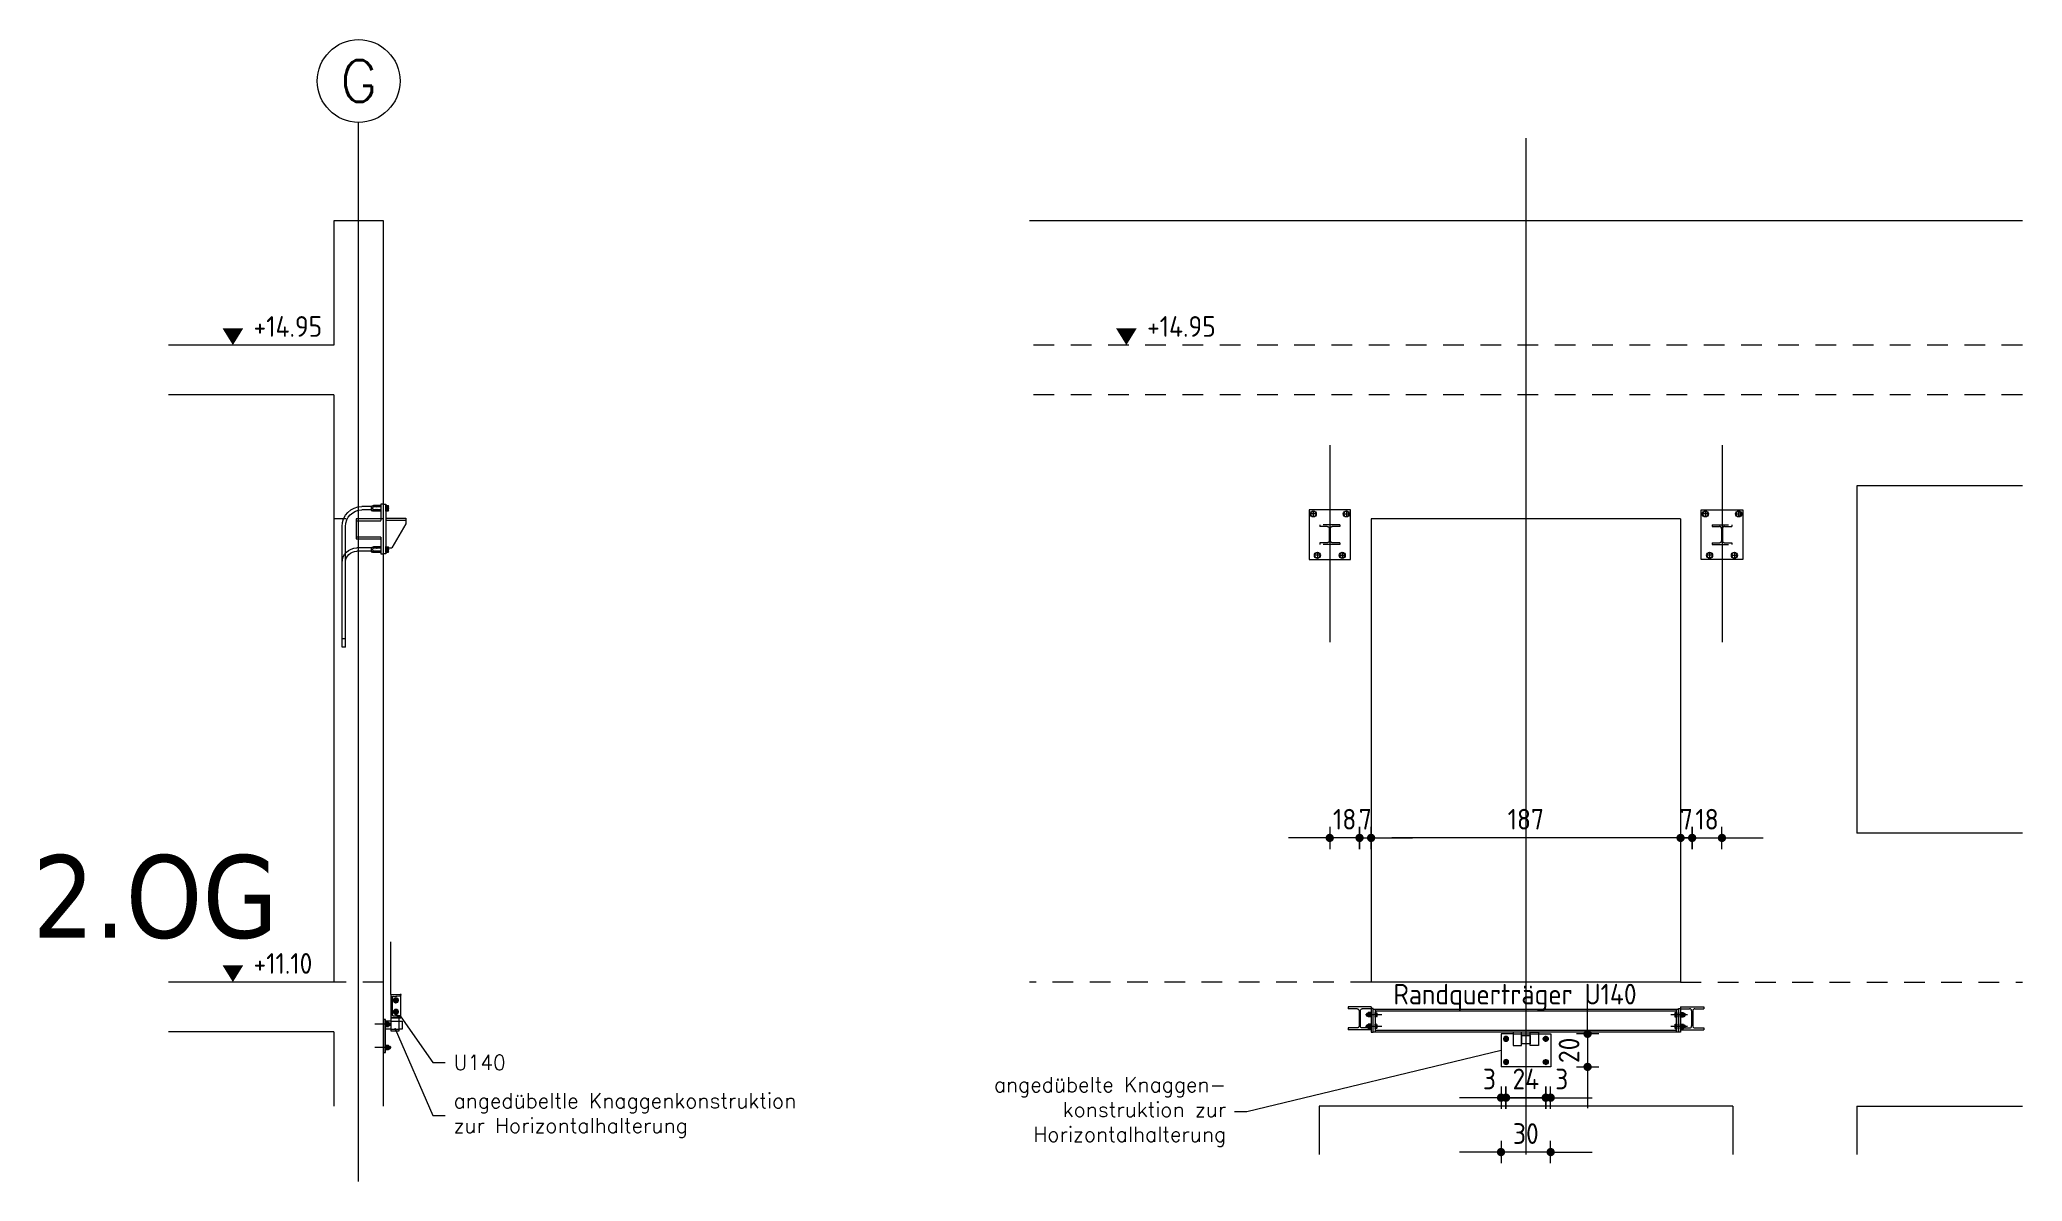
# Model space of a CAD drawing. Extents: x 44 to 147, y 26 to 78.
# Drawn here: x 47.07 to 59.06, y 70.62 to 77.52 of the extents above; entities that cross this region are included whole.
import ezdxf
from ezdxf import colors
from ezdxf.entities.mleader import LeaderData, LeaderLine
from ezdxf.math import Vec2, Vec3

# ---------------------------------------------------------------- set-up
doc = ezdxf.new("R2010")
doc.units = 0
doc.header["$LTSCALE"] = 0.5
for name, pattern in [('AUSGEZOGEN', [1000.01, 1000, 0.01]), ('HIDDEN4', [0.12, 0.02, -0.1]), ('STRICHPUNKT2', [0.55, 0.25, -0.125, 0.05, -0.125]), ('VERDECKT', [0.375, 0.25, -0.125]), ('VERDECKT2', [0.1875, 0.125, -0.0625])]:
    doc.linetypes.add(name, pattern=pattern)
for name, color, linetype in [('ACHSEN', 7, 'Continuous'), ('BET-ANS', 7, 'Continuous'), ('BET-SCHN', 6, 'Continuous'), ('BEWEHRUNG', 1, 'Continuous'), ('HILFE', 7, 'Continuous'), ('koten', 7, 'Continuous'), ('MASSE', 7, 'Continuous'), ('MASSE @ 1', 7, 'Continuous'), ('ST-ANS', 9, 'Continuous'), ('ST-SCHN', 2, 'Continuous'), ('ST-VERD', 40, 'VERDECKT2'), ('STAHL', 7, 'Continuous'), ('TEXT', 7, 'Continuous'), ('VERDECKT', 7, 'Continuous')]:
    doc.layers.add(name, color=color, linetype=linetype)
doc.styles.add('helv', font='tahoma.ttf')
doc.styles.add('ISO', font='ISO.SHX')
doc.styles.add('R18', font='romans.shx', dxfattribs={"height": 0.018})
doc.styles.add('R18-M50', font='romans.shx', dxfattribs={"height": 0.09})
doc.styles.add('R50-M50', font='romans.shx', dxfattribs={"height": 0.25})
doc.styles.add('txt', font='isocp.shx')
doc.dimstyles.new('DOT_I', dxfattribs={"dimscale": 0.5, "dimtxt": 0.25, "dimasz": 0.25, "dimexe": 0.1, "dimexo": 0.3, "dimgap": 0.1, "dimtad": 1, "dimdec": 3, "dimzin": 3, "dimtxsty": 'txt', "dimblk": 'DOT', "dimblk1": 'DOT', "dimblk2": 'DOT', "dimsah": 1, "dimcen": 0.1, "dimse1": 1, "dimse2": 1, "dimazin": 0, "dimtfac": 1, "dimtdec": 4, "dimtix": 1, "dimtmove": 2, "dimatfit": 3, "dimfxl": 0, "dimtvp": 1, "dimtolj": 1, "dimtzin": 0, "dimarcsym": 0})

msp = doc.modelspace()

# ---------------------------------------------------------------- texts
at = {"layer": 'TEXT', "color": 13, "linetype": 'STRICHPUNKT2', "style": 'helv'}
msp.add_text('2.OG', height=0.5, dxfattribs=at).set_placement((47.0317, 72.0964))
at = {"layer": 'TEXT', "color": 7, "linetype": 'AUSGEZOGEN', "style": 'txt'}
msp.add_text('Randquerträger U140', height=0.125, dxfattribs=at).set_placement((55.2561, 71.6932))
at = {"layer": 'TEXT', "insert": (49.0026, 77.2749), "char_height": 0.25, "width": 0.787993, "attachment_point": 5, "style": 'R50-M50'}
msp.add_mtext('G', dxfattribs=at)

# ---------------------------------------------------------------- blocks, each defined once
blk = doc.blocks.new('HSC-B SB-20_235_800_200-90')
at = {"extrusion": (1, -2e-16, 0)}
for p, q in [((0, 0.017), (0, -0.017)), ((0, 0.017), (0.045, 0.017)), ((0, 0.009), (0.045, 0.009)), ((0.046, 0.017), (0.045, 0.017)), ((0.047, 0.016), (0.046, 0.017)), ((0.048, 0.016), (0.047, 0.016)), ((0.049, 0.015), (0.048, 0.016)), ((0.05, 0.015), (0.049, 0.015)), ((0.051, 0.015), (0.05, 0.015)), ((0.052, 0.014), (0.051, 0.015)), ((0.053, 0.014), (0.052, 0.014)), ((0.054, 0.014), (0.053, 0.014)), ((0.055, 0.013), (0.054, 0.014)), ((0.056, 0.013), (0.055, 0.013)), ((0.057, 0.013), (0.056, 0.013)), ((0.058, 0.013), (0.057, 0.013)), ((0.059, 0.013), (0.058, 0.013)), ((0.06, 0.013), (0.059, 0.013)), ((0.06, 0.013), (0.06, -0.013)), ((0, -0.009), (0.045, -0.009)), ((0, -0.017), (0.045, -0.017)), ((0.046, -0.017), (0.045, -0.017)), ((0.047, -0.016), (0.046, -0.017)), ((0.048, -0.016), (0.047, -0.016)), ((0.049, -0.015), (0.048, -0.016)), ((0.05, -0.015), (0.049, -0.015)), ((0.051, -0.015), (0.05, -0.015)), ((0.052, -0.014), (0.051, -0.015)), ((0.053, -0.014), (0.052, -0.014)), ((0.054, -0.014), (0.053, -0.014)), ((0.055, -0.013), (0.054, -0.014)), ((0.056, -0.013), (0.055, -0.013)), ((0.057, -0.013), (0.056, -0.013)), ((0.058, -0.013), (0.057, -0.013)), ((0.059, -0.013), (0.058, -0.013)), ((0.06, -0.013), (0.059, -0.013))]:
    blk.add_line(p, q, dxfattribs=at)
for p, q in [((0.06, 0.01), (0.115, 0.01)), ((0.06, -0.01), (0.115, -0.01)), ((0.215, -0.84), (0.215, -0.11)), ((0.235, -0.84), (0.235, -0.11)), ((0.215, -0.84), (0.235, -0.84))]:
    blk.add_line(p, q)
for radius in [0.12, 0.1]:
    blk.add_arc((0.115, -0.11), radius, 0, 90)
for points, weights in [([(0.046, 0.017), (0.046, 0.017), (0.045, 0.017)], [1, 1.00109931675, 1.00160855561]), ([(0.045, 0.009), (0.046, 0.009), (0.046, 0.009)], [1.00160855561, 1.00109931675, 1]), ([(0.046, 0.008), (0.046, 0.008), (0.045, 0.009)], [1, 1.00109931675, 1.00160855561]), ([(0.047, 0.016), (0.047, 0.017), (0.046, 0.017)], [1, 1.00070297081, 1]), ([(0.046, 0.009), (0.047, 0.009), (0.047, 0.01)], [1, 1.00070297081, 1]), ([(0.047, 0.007), (0.047, 0.007), (0.046, 0.008)], [1, 1.00070297081, 1]), ([(0.048, 0.016), (0.048, 0.016), (0.047, 0.016)], [1, 1.00089993146, 1]), ([(0.047, 0.01), (0.048, 0.01), (0.048, 0.01)], [1, 1.00089993146, 1]), ([(0.048, 0.005), (0.048, 0.006), (0.047, 0.007)], [1, 1.00089993146, 1]), ([(0.049, 0.015), (0.049, 0.015), (0.048, 0.016)], [1, 1.00137298842, 1]), ([(0.048, 0.01), (0.049, 0.011), (0.049, 0.011)], [1, 1.00137298842, 1]), ([(0.049, 0.004), (0.049, 0.004), (0.048, 0.005)], [1, 1.00137298842, 1]), ([(0.05, 0.013), (0.05, 0.014), (0.049, 0.015)], [1, 1.00697567001, 1]), ([(0.049, 0.011), (0.05, 0.012), (0.05, 0.013)], [1, 1.00697567001, 1]), ([(0.05, 0), (0.05, 0.002), (0.049, 0.004)], [1, 1.00697567001, 1]), ([(0.045, -0.009), (0.046, -0.008), (0.046, -0.008)], [1.00160855561, 1.00109931675, 1]), ([(0.046, -0.009), (0.046, -0.009), (0.045, -0.009)], [1, 1.00109931675, 1.00160855561]), ([(0.045, -0.017), (0.046, -0.017), (0.046, -0.017)], [1.00160855561, 1.00109931675, 1]), ([(0.046, -0.008), (0.047, -0.007), (0.047, -0.007)], [1, 1.00070297081, 1]), ([(0.047, -0.01), (0.047, -0.009), (0.046, -0.009)], [1, 1.00070297081, 1]), ([(0.046, -0.017), (0.047, -0.017), (0.047, -0.016)], [1, 1.0007029708, 1]), ([(0.047, -0.007), (0.048, -0.006), (0.048, -0.005)], [1, 1.00089993147, 1]), ([(0.048, -0.01), (0.048, -0.01), (0.047, -0.01)], [1, 1.00089993147, 1]), ([(0.047, -0.016), (0.048, -0.016), (0.048, -0.016)], [1, 1.00089993145, 1]), ([(0.048, -0.005), (0.049, -0.004), (0.049, -0.004)], [1, 1.00137298842, 1]), ([(0.049, -0.011), (0.049, -0.011), (0.048, -0.01)], [1, 1.00137298842, 1]), ([(0.048, -0.016), (0.049, -0.015), (0.049, -0.015)], [1, 1.00137298843, 1]), ([(0.049, -0.004), (0.05, -0.002), (0.05, 0)], [1, 1.00697567001, 1]), ([(0.05, -0.013), (0.05, -0.012), (0.049, -0.011)], [1, 1.00697567001, 1]), ([(0.049, -0.015), (0.05, -0.014), (0.05, -0.013)], [1, 1.00697567001, 1])]:
    blk.add_rational_spline(points, weights, degree=2)
at = {"insert": (0.03, 0), "char_height": 0.0035, "attachment_point": 5, "rotation": 270, "style": 'ISO'}
blk.add_mtext_dynamic_manual_height_columns('HSC-B\\P20/M20\\Pxyy-z', width=55.23231, gutter_width=15, heights=[0], dxfattribs=at)
blk = doc.blocks.new('HSC-B SB-20_235_550_140-90')
at = {"extrusion": (1, -2e-16, 0)}
for p, q in [((0, 0.017), (0, -0.017)), ((0, 0.017), (0.045, 0.017)), ((0, 0.009), (0.045, 0.009)), ((0.046, 0.017), (0.045, 0.017)), ((0.047, 0.016), (0.046, 0.017)), ((0.048, 0.016), (0.047, 0.016)), ((0.049, 0.015), (0.048, 0.016)), ((0.05, 0.015), (0.049, 0.015)), ((0.051, 0.015), (0.05, 0.015)), ((0.052, 0.014), (0.051, 0.015)), ((0.053, 0.014), (0.052, 0.014)), ((0.054, 0.014), (0.053, 0.014)), ((0.055, 0.013), (0.054, 0.014)), ((0.056, 0.013), (0.055, 0.013)), ((0.057, 0.013), (0.056, 0.013)), ((0.058, 0.013), (0.057, 0.013)), ((0.059, 0.013), (0.058, 0.013)), ((0.06, 0.013), (0.059, 0.013)), ((0.06, 0.013), (0.06, -0.013)), ((0, -0.009), (0.045, -0.009)), ((0, -0.017), (0.045, -0.017)), ((0.046, -0.017), (0.045, -0.017)), ((0.047, -0.016), (0.046, -0.017)), ((0.048, -0.016), (0.047, -0.016)), ((0.049, -0.015), (0.048, -0.016)), ((0.05, -0.015), (0.049, -0.015)), ((0.051, -0.015), (0.05, -0.015)), ((0.052, -0.014), (0.051, -0.015)), ((0.053, -0.014), (0.052, -0.014)), ((0.054, -0.014), (0.053, -0.014)), ((0.055, -0.013), (0.054, -0.014)), ((0.056, -0.013), (0.055, -0.013)), ((0.057, -0.013), (0.056, -0.013)), ((0.058, -0.013), (0.057, -0.013)), ((0.059, -0.013), (0.058, -0.013)), ((0.06, -0.013), (0.059, -0.013))]:
    blk.add_line(p, q, dxfattribs=at)
for p, q in [((0.06, 0.01), (0.145, 0.01)), ((0.06, -0.01), (0.145, -0.01)), ((0.215, -0.54), (0.215, -0.08)), ((0.235, -0.54), (0.235, -0.08)), ((0.215, -0.54), (0.235, -0.54))]:
    blk.add_line(p, q)
for radius in [0.09, 0.07]:
    blk.add_arc((0.145, -0.08), radius, 0, 90)
for points, weights in [([(0.046, 0.017), (0.046, 0.017), (0.045, 0.017)], [1, 1.00109931675, 1.00160855561]), ([(0.045, 0.009), (0.046, 0.009), (0.046, 0.009)], [1.00160855561, 1.00109931675, 1]), ([(0.046, 0.008), (0.046, 0.008), (0.045, 0.009)], [1, 1.00109931675, 1.00160855561]), ([(0.047, 0.016), (0.047, 0.017), (0.046, 0.017)], [1, 1.00070297081, 1]), ([(0.046, 0.009), (0.047, 0.009), (0.047, 0.01)], [1, 1.00070297081, 1]), ([(0.047, 0.007), (0.047, 0.007), (0.046, 0.008)], [1, 1.00070297081, 1]), ([(0.048, 0.016), (0.048, 0.016), (0.047, 0.016)], [1, 1.00089993146, 1]), ([(0.047, 0.01), (0.048, 0.01), (0.048, 0.01)], [1, 1.00089993146, 1]), ([(0.048, 0.005), (0.048, 0.006), (0.047, 0.007)], [1, 1.00089993146, 1]), ([(0.049, 0.015), (0.049, 0.015), (0.048, 0.016)], [1, 1.00137298842, 1]), ([(0.048, 0.01), (0.049, 0.011), (0.049, 0.011)], [1, 1.00137298842, 1]), ([(0.049, 0.004), (0.049, 0.004), (0.048, 0.005)], [1, 1.00137298842, 1]), ([(0.05, 0.013), (0.05, 0.014), (0.049, 0.015)], [1, 1.00697567001, 1]), ([(0.049, 0.011), (0.05, 0.012), (0.05, 0.013)], [1, 1.00697567001, 1]), ([(0.05, 0), (0.05, 0.002), (0.049, 0.004)], [1, 1.00697567001, 1]), ([(0.045, -0.009), (0.046, -0.008), (0.046, -0.008)], [1.00160855561, 1.00109931675, 1]), ([(0.046, -0.009), (0.046, -0.009), (0.045, -0.009)], [1, 1.00109931675, 1.00160855561]), ([(0.045, -0.017), (0.046, -0.017), (0.046, -0.017)], [1.00160855561, 1.00109931675, 1]), ([(0.046, -0.008), (0.047, -0.007), (0.047, -0.007)], [1, 1.00070297081, 1]), ([(0.047, -0.01), (0.047, -0.009), (0.046, -0.009)], [1, 1.00070297081, 1]), ([(0.046, -0.017), (0.047, -0.017), (0.047, -0.016)], [1, 1.0007029708, 1]), ([(0.047, -0.007), (0.048, -0.006), (0.048, -0.005)], [1, 1.00089993147, 1]), ([(0.048, -0.01), (0.048, -0.01), (0.047, -0.01)], [1, 1.00089993147, 1]), ([(0.047, -0.016), (0.048, -0.016), (0.048, -0.016)], [1, 1.00089993145, 1]), ([(0.048, -0.005), (0.049, -0.004), (0.049, -0.004)], [1, 1.00137298842, 1]), ([(0.049, -0.011), (0.049, -0.011), (0.048, -0.01)], [1, 1.00137298842, 1]), ([(0.048, -0.016), (0.049, -0.015), (0.049, -0.015)], [1, 1.00137298843, 1]), ([(0.049, -0.004), (0.05, -0.002), (0.05, 0)], [1, 1.00697567001, 1]), ([(0.05, -0.013), (0.05, -0.012), (0.049, -0.011)], [1, 1.00697567001, 1]), ([(0.049, -0.015), (0.05, -0.014), (0.05, -0.013)], [1, 1.00697567001, 1])]:
    blk.add_rational_spline(points, weights, degree=2)
at = {"insert": (0.03, 0), "char_height": 0.0035, "attachment_point": 5, "rotation": 270, "style": 'ISO'}
blk.add_mtext_dynamic_manual_height_columns('HSC-B\\P20/M20\\Pxyy-z', width=55.23231, gutter_width=15, heights=[0], dxfattribs=at)
blk = doc.blocks.new('M20-Kopf')
at = {"color": 0, "linetype": 'ByBlock'}
for p, q in [((-0.016, 0.012), (-0.016, 0.001)), ((0.012, 0.013), (-0.012, 0.013)), ((0.012, 0), (-0.012, 0)), ((-0.008, 0.012), (-0.008, 0.001)), ((0.008, 0.012), (0.008, 0.001)), ((0.016, 0.012), (0.016, 0.001))]:
    blk.add_line(p, q, dxfattribs=at)
for centre, radius, start, end in [((-0.012, 0.005), 0.00759, 57.1328, 122.8672), ((-0.012, 0.008), 0.00759, 237.1328, 302.8672), ((0, -0.016), 0.0285, 73.2214, 106.7787), ((0, 0.029), 0.0285, 253.2214, 286.7787), ((0.012, 0.005), 0.00759, 57.1328, 122.8672), ((0.012, 0.008), 0.00759, 237.1328, 302.8672)]:
    blk.add_arc(centre, radius, start, end, dxfattribs=at)
at = {"color": 0, "linetype": 'ByBlock', "style": 'R18'}
blk.add_text('M20', height=0.00164, rotation=180, dxfattribs=at).set_placement((0.002, 0.007))
blk = doc.blocks.new('Schraube_M20_Seite')
blk.add_blockref('M20-Kopf', (0, 0))
blk = doc.blocks.new('_NONE')
blk.add_point((0, 0))
blk = doc.blocks.new('OKRD_O')
at = {"color": 0, "linetype": 'ByBlock'}
blk.add_solid([(-0.125, 0.202), (0.125, 0.202), (0, 0)], dxfattribs=at)
at = {"color": 0, "linetype": 'ByBlock', "style": 'txt'}
blk.add_attdef('OKRD', (0.25, 0.1), '', height=0.25, dxfattribs=at)
blk = doc.blocks.new('Mutter_M16_Seite')
at = {"color": 0, "linetype": 'ByBlock'}
for p, q in [((-0.013, -0.001), (-0.013, -0.015)), ((0.01, 0), (-0.01, 0)), ((0.01, -0.016), (-0.01, -0.016)), ((-0.008, -0.016), (-0.008, -0.023)), ((0.008, -0.023), (-0.008, -0.023)), ((-0.008, -0.023), (-0.006, -0.025)), ((-0.007, -0.001), (-0.007, -0.015)), ((0.005, -0.025), (-0.006, -0.025)), ((0.008, -0.023), (0.005, -0.025)), ((0.007, -0.001), (0.007, -0.015)), ((0.008, -0.016), (0.008, -0.023)), ((0.013, -0.001), (0.013, -0.015))]:
    blk.add_line(p, q, dxfattribs=at)
for centre, radius, start, end in [((-0.01, -0.006), 0.00603, 57.1328, 122.8672), ((-0.01, -0.01), 0.00603, 237.1328, 302.8672), ((0, -0.023), 0.0227, 73.2213, 106.7787), ((0, 0.007), 0.0227, 253.2213, 286.7787), ((0.01, -0.006), 0.00603, 57.1328, 122.8672), ((0.01, -0.01), 0.00603, 237.1328, 302.8672)]:
    blk.add_arc(centre, radius, start, end, dxfattribs=at)
at = {"color": 0, "linetype": 'ByBlock', "style": 'R18'}
blk.add_text('M16', height=0.00164, rotation=180, dxfattribs=at).set_placement((0.002, -0.007))
blk = doc.blocks.new('Schraube_M16_Seite')
at = {"color": 0, "linetype": 'ByBlock'}
for p, q in [((-0.013, 0.001), (-0.013, 0.009)), ((-0.01, 0.01), (0.01, 0.01)), ((-0.01, 0), (0.01, 0)), ((-0.007, 0.001), (-0.007, 0.009)), ((0.007, 0.001), (0.007, 0.009)), ((0.013, 0.001), (0.013, 0.009))]:
    blk.add_line(p, q, dxfattribs=at)
for centre, radius, start, end in [((-0.01, 0.004), 0.00603, 57.1328, 122.8672), ((-0.01, 0.006), 0.00603, 237.1328, 302.8672), ((0, -0.013), 0.0227, 73.2213, 106.7787), ((0, 0.023), 0.0227, 253.2213, 286.7787), ((0.01, 0.004), 0.00603, 57.1328, 122.8672), ((0.01, 0.006), 0.00603, 237.1328, 302.8672)]:
    blk.add_arc(centre, radius, start, end, dxfattribs=at)
at = {"color": 0, "linetype": 'ByBlock', "style": 'R18'}
blk.add_text('M16', height=0.00164, dxfattribs=at).set_placement((-0.002, 0.004))
blk = doc.blocks.new('Mutter_M16-Aufsicht')
at = {"color": 0, "linetype": 'ByBlock'}
for p, q in [((0, 0.015), (-0.013, 0.008)), ((-0.013, -0.008), (-0.013, 0.008)), ((0.013, 0.008), (0, 0.015)), ((0.013, -0.008), (0.013, 0.008)), ((0, -0.015), (-0.013, -0.008)), ((0.013, -0.008), (0, -0.015))]:
    blk.add_line(p, q, dxfattribs=at)
blk.add_circle((0, 0), 0.015)
blk.add_circle((0, 0), 0.008, dxfattribs=at)
blk = doc.blocks.new('HEB140')
at = {"color": 0, "linetype": 'ByBlock'}
for p, q in [((-0.07, 0.14), (0.07, 0.14)), ((-0.07, 0.14), (-0.07, 0.128)), ((-0.07, 0.128), (-0.0155, 0.128)), ((0.0155, 0.128), (0.07, 0.128)), ((0.07, 0.14), (0.07, 0.128)), ((-0.07, 0.012), (-0.0155, 0.012)), ((-0.07, 0.012), (-0.07, 0)), ((-0.07, 0), (0.07, 0)), ((-0.0035, 0.116), (-0.0035, 0.024)), ((0.0035, 0.116), (0.0035, 0.024)), ((0.0155, 0.012), (0.07, 0.012)), ((0.07, 0.012), (0.07, 0))]:
    blk.add_line(p, q, dxfattribs=at)
for centre, start, end in [((-0.0155, 0.116), 0, 90), ((0.0155, 0.116), 90, 180), ((-0.0155, 0.024), 270, 0), ((0.0155, 0.024), 180, 270)]:
    blk.add_arc(centre, 0.012, start, end, dxfattribs=at)
blk = doc.blocks.new('HEB120')
at = {"color": 0, "linetype": 'ByBlock'}
for p, q in [((-0.06, 0.12), (0.06, 0.12)), ((-0.06, 0.12), (-0.06, 0.109)), ((0.06, 0.12), (0.06, 0.109)), ((-0.06, 0.109), (-0.015, 0.109)), ((-0.06, 0.011), (-0.015, 0.011)), ((-0.06, 0.011), (-0.06, 0)), ((-0.003, 0.097), (-0.003, 0.023)), ((0.003, 0.097), (0.003, 0.023)), ((0.015, 0.109), (0.06, 0.109)), ((0.015, 0.011), (0.06, 0.011)), ((0.06, 0.011), (0.06, 0)), ((-0.06, 0), (0.06, 0))]:
    blk.add_line(p, q, dxfattribs=at)
for centre, start, end in [((-0.015, 0.097), 0, 90), ((-0.015, 0.023), 270, 0), ((0.015, 0.097), 90, 180), ((0.015, 0.023), 180, 270)]:
    blk.add_arc(centre, 0.012, start, end, dxfattribs=at)
blk = doc.blocks.new('DOT')
at = {"layer": 'MASSE', "color": 7, "linetype": 'Continuous'}
for p, q in [((0, 0), (-1, 0)), ((0, 0.54), (0, -0.54))]:
    blk.add_line(p, q, dxfattribs=at)
at = {"layer": 'MASSE', "color": 7, "linetype": 'Continuous', "const_width": 0.2}
blk.add_lwpolyline([(-0.1, 0, 1), (0.1, 0, 1)], format="xyb", close=True, dxfattribs=at)
blk = doc.blocks.new('*D71')
at = {"layer": 'DEFPOINTS', "color": 0, "linetype": 'AUSGEZOGEN', "transparency": 16777216}
for p in [(54.871, 72.7), (54.871, 72.7), (55.051, 72.7)]:
    blk.add_point(p, dxfattribs=at)
at = {"layer": 'MASSE', "color": 0, "linetype": 'AUSGEZOGEN', "lineweight": -2, "transparency": 16777216}
for p, q in [((54.746, 72.7), (54.621, 72.7)), ((55.051, 72.7), (54.871, 72.7)), ((55.176, 72.7), (55.301, 72.7))]:
    blk.add_line(p, q, dxfattribs=at)
at = {"layer": 'MASSE', "color": 0, "linetype": 'AUSGEZOGEN', "lineweight": -2, "transparency": 16777216, "xscale": 0.125, "yscale": 0.125, "zscale": 0.125}
blk.add_blockref('DOT', (54.871, 72.7), dxfattribs=at)
at = {"layer": 'MASSE', "color": 0, "linetype": 'AUSGEZOGEN', "lineweight": -2, "transparency": 16777216, "xscale": 0.125, "yscale": 0.125, "zscale": 0.125, "rotation": 180}
blk.add_blockref('DOT', (55.051, 72.7), dxfattribs=at)
at = {"layer": 'MASSE', "color": 0, "linetype": 'AUSGEZOGEN', "transparency": 16777216, "insert": (54.961, 72.813), "char_height": 0.125, "attachment_point": 5, "style": 'txt'}
blk.add_mtext('\\A1;18', dxfattribs=at)
blk = doc.blocks.new('*D72')
at = {"layer": 'DEFPOINTS', "color": 0, "linetype": 'AUSGEZOGEN', "transparency": 16777216}
for p in [(55.051, 72.7), (55.121, 72.7), (55.121, 72.7)]:
    blk.add_point(p, dxfattribs=at)
at = {"layer": 'MASSE', "color": 0, "linetype": 'AUSGEZOGEN', "lineweight": -2, "transparency": 16777216}
for p, q in [((54.926, 72.7), (54.801, 72.7)), ((55.051, 72.7), (55.121, 72.7)), ((55.246, 72.7), (55.371, 72.7))]:
    blk.add_line(p, q, dxfattribs=at)
at = {"layer": 'MASSE', "color": 0, "linetype": 'AUSGEZOGEN', "lineweight": -2, "transparency": 16777216, "xscale": 0.125, "yscale": 0.125, "zscale": 0.125}
blk.add_blockref('DOT', (55.051, 72.7), dxfattribs=at)
at = {"layer": 'MASSE', "color": 0, "linetype": 'AUSGEZOGEN', "lineweight": -2, "transparency": 16777216, "xscale": 0.125, "yscale": 0.125, "zscale": 0.125, "rotation": 180}
blk.add_blockref('DOT', (55.121, 72.7), dxfattribs=at)
at = {"layer": 'MASSE', "color": 0, "linetype": 'AUSGEZOGEN', "transparency": 16777216, "insert": (55.086, 72.813), "char_height": 0.125, "attachment_point": 5, "style": 'txt'}
blk.add_mtext('\\A1;7', dxfattribs=at)
blk = doc.blocks.new('*D73')
at = {"layer": 'DEFPOINTS', "color": 0, "linetype": 'AUSGEZOGEN', "transparency": 16777216}
for p in [(55.121, 72.7), (55.121, 72.7), (56.991, 72.7)]:
    blk.add_point(p, dxfattribs=at)
at = {"layer": 'MASSE', "color": 0, "linetype": 'AUSGEZOGEN', "lineweight": -2, "transparency": 16777216}
blk.add_line((56.866, 72.7), (55.246, 72.7), dxfattribs=at)
at = {"layer": 'MASSE', "color": 0, "linetype": 'AUSGEZOGEN', "lineweight": -2, "transparency": 16777216, "xscale": 0.125, "yscale": 0.125, "zscale": 0.125, "rotation": 180}
blk.add_blockref('DOT', (55.121, 72.7), dxfattribs=at)
at = {"layer": 'MASSE', "color": 0, "linetype": 'AUSGEZOGEN', "lineweight": -2, "transparency": 16777216, "xscale": 0.125, "yscale": 0.125, "zscale": 0.125}
blk.add_blockref('DOT', (56.991, 72.7), dxfattribs=at)
at = {"layer": 'MASSE', "color": 0, "linetype": 'AUSGEZOGEN', "transparency": 16777216, "insert": (56.056, 72.813), "char_height": 0.125, "attachment_point": 5, "style": 'txt'}
blk.add_mtext('\\A1;187', dxfattribs=at)
blk = doc.blocks.new('*D74')
at = {"layer": 'DEFPOINTS', "color": 0, "linetype": 'AUSGEZOGEN', "transparency": 16777216}
for p in [(56.991, 72.7), (57.061, 72.7), (57.061, 72.7)]:
    blk.add_point(p, dxfattribs=at)
at = {"layer": 'MASSE', "color": 0, "linetype": 'AUSGEZOGEN', "lineweight": -2, "transparency": 16777216}
for p, q in [((56.866, 72.7), (56.741, 72.7)), ((56.991, 72.7), (57.061, 72.7)), ((57.186, 72.7), (57.311, 72.7))]:
    blk.add_line(p, q, dxfattribs=at)
at = {"layer": 'MASSE', "color": 0, "linetype": 'AUSGEZOGEN', "lineweight": -2, "transparency": 16777216, "xscale": 0.125, "yscale": 0.125, "zscale": 0.125}
blk.add_blockref('DOT', (56.991, 72.7), dxfattribs=at)
at = {"layer": 'MASSE', "color": 0, "linetype": 'AUSGEZOGEN', "lineweight": -2, "transparency": 16777216, "xscale": 0.125, "yscale": 0.125, "zscale": 0.125, "rotation": 180}
blk.add_blockref('DOT', (57.061, 72.7), dxfattribs=at)
at = {"layer": 'MASSE', "color": 0, "linetype": 'AUSGEZOGEN', "transparency": 16777216, "insert": (57.026, 72.813), "char_height": 0.125, "attachment_point": 5, "style": 'txt'}
blk.add_mtext('\\A1;7', dxfattribs=at)
blk = doc.blocks.new('*D75')
at = {"layer": 'DEFPOINTS', "color": 0, "linetype": 'AUSGEZOGEN', "transparency": 16777216}
for p in [(57.061, 72.7), (57.241, 72.7), (57.241, 72.7)]:
    blk.add_point(p, dxfattribs=at)
at = {"layer": 'MASSE', "color": 0, "linetype": 'AUSGEZOGEN', "lineweight": -2, "transparency": 16777216}
for p, q in [((56.936, 72.7), (56.811, 72.7)), ((57.061, 72.7), (57.241, 72.7)), ((57.366, 72.7), (57.491, 72.7))]:
    blk.add_line(p, q, dxfattribs=at)
at = {"layer": 'MASSE', "color": 0, "linetype": 'AUSGEZOGEN', "lineweight": -2, "transparency": 16777216, "xscale": 0.125, "yscale": 0.125, "zscale": 0.125}
blk.add_blockref('DOT', (57.061, 72.7), dxfattribs=at)
at = {"layer": 'MASSE', "color": 0, "linetype": 'AUSGEZOGEN', "lineweight": -2, "transparency": 16777216, "xscale": 0.125, "yscale": 0.125, "zscale": 0.125, "rotation": 180}
blk.add_blockref('DOT', (57.241, 72.7), dxfattribs=at)
at = {"layer": 'MASSE', "color": 0, "linetype": 'AUSGEZOGEN', "transparency": 16777216, "insert": (57.151, 72.813), "char_height": 0.125, "attachment_point": 5, "style": 'txt'}
blk.add_mtext('\\A1;18', dxfattribs=at)
blk = doc.blocks.new('U140')
at = {"color": 0, "linetype": 'ByBlock'}
for p, q in [((0, 0.07), (0, -0.07)), ((0, 0.07), (0.06, 0.07)), ((0.007, 0.049), (0.007, -0.049)), ((0.016, 0.059), (0.055, 0.062)), ((0.06, 0.07), (0.06, 0.067)), ((0, -0.07), (0.06, -0.07)), ((0, -0.07), (0.06, -0.07)), ((0.016, -0.059), (0.055, -0.062)), ((0.06, -0.07), (0.06, -0.067))]:
    blk.add_line(p, q, dxfattribs=at)
for centre, radius, start, end in [((0.017, 0.049), 0.01, 94.5739, 180), ((0.055, 0.067), 0.005, 274.5739, 0), ((0.017, -0.049), 0.01, 180, 265.4261), ((0.055, -0.067), 0.005, 0, 85.4261)]:
    blk.add_arc(centre, radius, start, end, dxfattribs=at)
blk = doc.blocks.new('*D66')
at = {"layer": 'DEFPOINTS', "color": 0, "linetype": 'AUSGEZOGEN', "transparency": 16777216}
for p in [(56.429, 71.516), (56.429, 71.316), (56.429, 71.316)]:
    blk.add_point(p, dxfattribs=at)
at = {"layer": 'MASSE', "color": 0, "linetype": 'AUSGEZOGEN', "lineweight": -2, "transparency": 16777216}
for p, q in [((56.429, 71.641), (56.429, 71.766)), ((56.429, 71.516), (56.429, 71.316)), ((56.429, 71.191), (56.429, 71.066))]:
    blk.add_line(p, q, dxfattribs=at)
at = {"layer": 'MASSE', "color": 0, "linetype": 'AUSGEZOGEN', "lineweight": -2, "transparency": 16777216, "xscale": 0.125, "yscale": 0.125, "zscale": 0.125}
for p, rotation in [((56.429, 71.516), 270), ((56.429, 71.316), 90)]:
    blk.add_blockref('DOT', p, dxfattribs=dict(at, rotation=rotation))
at = {"layer": 'MASSE', "color": 0, "linetype": 'AUSGEZOGEN', "transparency": 16777216, "insert": (56.317, 71.416), "char_height": 0.125, "attachment_point": 5, "rotation": 90, "style": 'txt'}
blk.add_mtext('\\A1;20', dxfattribs=at)
blk = doc.blocks.new('*D67')
at = {"layer": 'DEFPOINTS', "color": 0, "linetype": 'AUSGEZOGEN', "transparency": 16777216}
for p in [(55.906, 70.801), (55.906, 70.801), (56.206, 70.801)]:
    blk.add_point(p, dxfattribs=at)
at = {"layer": 'MASSE', "color": 0, "linetype": 'AUSGEZOGEN', "lineweight": -2, "transparency": 16777216}
for p, q in [((55.781, 70.801), (55.656, 70.801)), ((56.206, 70.801), (55.906, 70.801)), ((56.331, 70.801), (56.456, 70.801))]:
    blk.add_line(p, q, dxfattribs=at)
at = {"layer": 'MASSE', "color": 0, "linetype": 'AUSGEZOGEN', "lineweight": -2, "transparency": 16777216, "xscale": 0.125, "yscale": 0.125, "zscale": 0.125}
blk.add_blockref('DOT', (55.906, 70.801), dxfattribs=at)
at = {"layer": 'MASSE', "color": 0, "linetype": 'AUSGEZOGEN', "lineweight": -2, "transparency": 16777216, "xscale": 0.125, "yscale": 0.125, "zscale": 0.125, "rotation": 180}
blk.add_blockref('DOT', (56.206, 70.801), dxfattribs=at)
at = {"layer": 'MASSE', "color": 0, "linetype": 'AUSGEZOGEN', "transparency": 16777216, "insert": (56.056, 70.913), "char_height": 0.125, "attachment_point": 5, "style": 'txt'}
blk.add_mtext('\\A1;30', dxfattribs=at)
blk = doc.blocks.new('*D68')
at = {"layer": 'DEFPOINTS', "color": 0, "linetype": 'AUSGEZOGEN', "transparency": 16777216}
for p in [(55.906, 71.13), (55.906, 71.13), (55.936, 71.13)]:
    blk.add_point(p, dxfattribs=at)
at = {"layer": 'MASSE', "color": 0, "linetype": 'AUSGEZOGEN', "lineweight": -2, "transparency": 16777216}
for p, q in [((55.781, 71.13), (55.656, 71.13)), ((55.936, 71.13), (55.906, 71.13)), ((56.061, 71.13), (56.186, 71.13))]:
    blk.add_line(p, q, dxfattribs=at)
at = {"layer": 'MASSE', "color": 0, "linetype": 'AUSGEZOGEN', "lineweight": -2, "transparency": 16777216, "xscale": 0.125, "yscale": 0.125, "zscale": 0.125}
blk.add_blockref('DOT', (55.906, 71.13), dxfattribs=at)
at = {"layer": 'MASSE', "color": 0, "linetype": 'AUSGEZOGEN', "lineweight": -2, "transparency": 16777216, "xscale": 0.125, "yscale": 0.125, "zscale": 0.125, "rotation": 180}
blk.add_blockref('DOT', (55.936, 71.13), dxfattribs=at)
at = {"layer": 'MASSE', "color": 0, "linetype": 'AUSGEZOGEN', "transparency": 16777216, "insert": (55.836, 71.243), "char_height": 0.125, "attachment_point": 5, "style": 'txt'}
blk.add_mtext('\\A1;3', dxfattribs=at)
blk = doc.blocks.new('*D69')
at = {"layer": 'DEFPOINTS', "color": 0, "linetype": 'AUSGEZOGEN', "transparency": 16777216}
for p in [(55.936, 71.13), (56.176, 71.13), (56.176, 71.13)]:
    blk.add_point(p, dxfattribs=at)
at = {"layer": 'MASSE', "color": 0, "linetype": 'AUSGEZOGEN', "lineweight": -2, "transparency": 16777216}
for p, q in [((55.811, 71.13), (55.686, 71.13)), ((55.936, 71.13), (56.176, 71.13)), ((56.301, 71.13), (56.426, 71.13))]:
    blk.add_line(p, q, dxfattribs=at)
at = {"layer": 'MASSE', "color": 0, "linetype": 'AUSGEZOGEN', "lineweight": -2, "transparency": 16777216, "xscale": 0.125, "yscale": 0.125, "zscale": 0.125}
blk.add_blockref('DOT', (55.936, 71.13), dxfattribs=at)
at = {"layer": 'MASSE', "color": 0, "linetype": 'AUSGEZOGEN', "lineweight": -2, "transparency": 16777216, "xscale": 0.125, "yscale": 0.125, "zscale": 0.125, "rotation": 180}
blk.add_blockref('DOT', (56.176, 71.13), dxfattribs=at)
at = {"layer": 'MASSE', "color": 0, "linetype": 'AUSGEZOGEN', "transparency": 16777216, "insert": (56.056, 71.243), "char_height": 0.125, "attachment_point": 5, "style": 'txt'}
blk.add_mtext('\\A1;24', dxfattribs=at)
blk = doc.blocks.new('*D70')
at = {"layer": 'DEFPOINTS', "color": 0, "linetype": 'AUSGEZOGEN', "transparency": 16777216}
for p in [(56.176, 71.13), (56.206, 71.13), (56.206, 71.13)]:
    blk.add_point(p, dxfattribs=at)
at = {"layer": 'MASSE', "color": 0, "linetype": 'AUSGEZOGEN', "lineweight": -2, "transparency": 16777216}
for p, q in [((56.051, 71.13), (55.926, 71.13)), ((56.176, 71.13), (56.206, 71.13)), ((56.331, 71.13), (56.456, 71.13))]:
    blk.add_line(p, q, dxfattribs=at)
at = {"layer": 'MASSE', "color": 0, "linetype": 'AUSGEZOGEN', "lineweight": -2, "transparency": 16777216, "xscale": 0.125, "yscale": 0.125, "zscale": 0.125}
blk.add_blockref('DOT', (56.176, 71.13), dxfattribs=at)
at = {"layer": 'MASSE', "color": 0, "linetype": 'AUSGEZOGEN', "lineweight": -2, "transparency": 16777216, "xscale": 0.125, "yscale": 0.125, "zscale": 0.125, "rotation": 180}
blk.add_blockref('DOT', (56.206, 71.13), dxfattribs=at)
at = {"layer": 'MASSE', "color": 0, "linetype": 'AUSGEZOGEN', "transparency": 16777216, "insert": (56.273, 71.243), "char_height": 0.125, "attachment_point": 5, "style": 'txt'}
blk.add_mtext('\\A1;3', dxfattribs=at)

# ---------------------------------------------------------------- dimensions: what is measured, and where the dimension line sits
at = {"layer": 'MASSE', "color": 7, "linetype": 'AUSGEZOGEN'}
for base, p1, p2, picture, middle in [((54.8714, 72.7001), (55.0514, 72.7001), (54.8714, 72.7001), '*D71', (54.9614, 72.8126)), ((55.1214, 72.7001), (55.0514, 72.7001), (55.1214, 72.7001), '*D72', (55.0864, 72.8126)), ((55.1214, 72.7001), (56.9914, 72.7001), (55.1214, 72.7001), '*D73', (56.0564, 72.8126)), ((57.0614, 72.7001), (56.9914, 72.7001), (57.0614, 72.7001), '*D74', (57.0264, 72.8126)), ((57.2414, 72.7001), (57.0614, 72.7001), (57.2414, 72.7001), '*D75', (57.1514, 72.8126)), ((56.1764, 71.1302), (55.9364, 71.1302), (56.1764, 71.1302), '*D69', (56.0564, 71.2427)), ((55.9064, 70.8006), (56.2064, 70.8006), (55.9064, 70.8006), '*D67', (56.0564, 70.9131))]:
    dim = msp.add_linear_dim(base=base, p1=p1, p2=p2, dimstyle='DOT_I', override={"dimdec": 0, "dimlfac": 100}, dxfattribs=at)
    dim.commit()
    dim.dimension.update_dxf_attribs({"geometry": picture, "text_midpoint": middle})
dim = msp.add_linear_dim(base=(56.4293, 71.3157), p1=(56.4293, 71.5157), p2=(56.4293, 71.3157), angle=90, dimstyle='DOT_I', override={"dimdec": 0, "dimlfac": 100}, dxfattribs=at)
dim.commit()
dim.dimension.update_dxf_attribs({"geometry": '*D66', "text_midpoint": (56.3168, 71.4157)})
for base, p1, p2, picture, middle in [((55.9064, 71.1302), (55.9364, 71.1302), (55.9064, 71.1302), '*D68', (55.8363, 71.2427)), ((56.2064, 71.1302), (56.1764, 71.1302), (56.2064, 71.1302), '*D70', (56.2733, 71.2427))]:
    dim = msp.add_linear_dim(base=base, p1=p1, p2=p2, dimstyle='DOT_I', override={"dimdec": 0, "dimlfac": 100}, dxfattribs=at)
    dim.commit()
    dim.dimension.update_dxf_attribs({"geometry": picture, "text_midpoint": middle, "dimtype": 160})

# ---------------------------------------------------------------- linework, layer by layer
at = {"layer": 'ACHSEN', "color": 140, "linetype": 'AUSGEZOGEN'}
for p, q in [((49.0026, 70.6242), (49.0026, 77.0249)), ((56.0564, 76.9289), (56.0564, 70.7858)), ((54.8714, 75.0732), (54.8714, 73.8832)), ((57.2414, 75.0732), (57.2414, 73.8832))]:
    msp.add_line(p, q, dxfattribs=at)
at = {"layer": 'BET-ANS'}
for p, q in [((59.0564, 76.4289), (53.0564, 76.4289)), ((59.0564, 74.8289), (58.0564, 74.8289)), ((58.0564, 74.8289), (58.0564, 72.7289)), ((55.1214, 74.6289), (55.1214, 71.8289)), ((56.9914, 74.6289), (55.1214, 74.6289)), ((56.9914, 74.6289), (56.9914, 71.8289)), ((59.0564, 72.7289), (58.0564, 72.7289)), ((56.9914, 71.8289), (55.1214, 71.8289)), ((57.3064, 71.0789), (54.8064, 71.0789)), ((54.8064, 71.0789), (54.8064, 70.7858)), ((57.3064, 71.0789), (57.3064, 70.7858)), ((58.0564, 71.0789), (58.0564, 70.7858)), ((58.0564, 71.0789), (59.0564, 71.0789))]:
    msp.add_line(p, q, dxfattribs=at)
at = {"layer": 'BET-SCHN'}
for p, q in [((48.8529, 76.4289), (48.8529, 75.6789)), ((49.1529, 76.4289), (48.8529, 76.4289)), ((49.1529, 71.0789), (49.1529, 76.4289)), ((48.8529, 75.6789), (47.8529, 75.6789)), ((48.8529, 75.3789), (47.8529, 75.3789)), ((48.8529, 75.3789), (48.8529, 71.8289)), ((48.8529, 71.8289), (47.8529, 71.8289)), ((48.8529, 71.5289), (47.8529, 71.5289)), ((48.8529, 71.5289), (48.8529, 71.0789))]:
    msp.add_line(p, q, dxfattribs=at)
at = {"layer": 'HILFE', "color": 171, "linetype": 'HIDDEN4'}
for p, q in [((54.7864, 74.6582), (54.7564, 74.6582)), ((54.7714, 74.6732), (54.7714, 74.6432)), ((54.9564, 74.6582), (54.9864, 74.6582)), ((54.9714, 74.6732), (54.9714, 74.6432)), ((57.1564, 74.6582), (57.1264, 74.6582)), ((57.1414, 74.6732), (57.1414, 74.6432)), ((57.3264, 74.6582), (57.3564, 74.6582)), ((57.3414, 74.6732), (57.3414, 74.6432)), ((54.8114, 74.4082), (54.7814, 74.4082)), ((54.7964, 74.4232), (54.7964, 74.3932)), ((54.9314, 74.4082), (54.9614, 74.4082)), ((54.9464, 74.4232), (54.9464, 74.3932)), ((57.1814, 74.4082), (57.1514, 74.4082)), ((57.1664, 74.4232), (57.1664, 74.3932)), ((57.3014, 74.4082), (57.3314, 74.4082)), ((57.3164, 74.4232), (57.3164, 74.3932))]:
    msp.add_line(p, q, dxfattribs=at)
at = {"layer": 'HILFE'}
for p, q in [((49.2454, 71.7185), (49.2104, 71.7185)), ((49.2279, 71.736), (49.2279, 71.701)), ((49.2279, 71.666), (49.2279, 71.631)), ((49.1999, 71.5734), (49.0999, 71.5734)), ((49.2454, 71.6485), (49.2104, 71.6485)), ((55.1864, 71.6308), (55.0864, 71.6308)), ((55.1864, 71.5608), (55.0864, 71.5608)), ((57.0324, 71.6308), (56.9324, 71.6308)), ((57.0324, 71.5608), (56.9324, 71.5608)), ((49.1999, 71.4334), (49.0999, 71.4334)), ((55.9189, 71.4857), (55.9539, 71.4857)), ((55.9364, 71.4682), (55.9364, 71.5032)), ((56.1939, 71.4857), (56.1589, 71.4857)), ((56.1764, 71.4682), (56.1764, 71.5032)), ((55.9189, 71.3457), (55.9539, 71.3457)), ((55.9364, 71.3282), (55.9364, 71.3632)), ((56.1939, 71.3457), (56.1589, 71.3457)), ((56.1764, 71.3282), (56.1764, 71.3632))]:
    msp.add_line(p, q, dxfattribs=at)
at = {"layer": 'HILFE', "color": 171, "linetype": 'HIDDEN4'}
for points in [[(54.7627, 74.6732), (54.78, 74.6732), (54.7887, 74.6582), (54.78, 74.6432), (54.7627, 74.6432), (54.7541, 74.6582)], [(54.98, 74.6732), (54.9627, 74.6732), (54.9541, 74.6582), (54.9627, 74.6432), (54.98, 74.6432), (54.9887, 74.6582)], [(57.1327, 74.6732), (57.15, 74.6732), (57.1587, 74.6582), (57.15, 74.6432), (57.1327, 74.6432), (57.1241, 74.6582)], [(57.35, 74.6732), (57.3327, 74.6732), (57.3241, 74.6582), (57.3327, 74.6432), (57.35, 74.6432), (57.3587, 74.6582)]]:
    msp.add_lwpolyline(points, close=True, dxfattribs=at)
at = {"layer": 'ST-ANS'}
for p, q in [((49.1376, 74.6279), (48.9876, 74.6279)), ((48.9876, 74.6279), (48.9876, 74.5079)), ((48.9876, 74.6169), (49.1376, 74.6169)), ((49.1676, 74.6336), (49.2876, 74.6336)), ((49.2876, 74.6186), (49.1676, 74.6186)), ((49.2876, 74.5986), (49.2026, 74.4536)), ((49.2876, 74.6336), (49.2876, 74.6186)), ((49.2876, 74.6186), (49.2876, 74.5986)), ((48.9876, 74.5189), (49.1376, 74.5189)), ((48.9876, 74.5079), (49.1376, 74.5079)), ((49.1676, 74.4536), (49.2026, 74.4536)), ((49.1979, 71.7535), (49.1979, 72.0726)), ((49.2579, 71.6135), (49.2579, 71.7576)), ((55.1454, 71.6658), (56.9674, 71.6658)), ((55.1454, 71.6558), (56.9674, 71.6558)), ((49.1979, 71.5934), (49.1649, 71.5934)), ((49.1979, 71.5434), (49.1649, 71.5434)), ((49.2479, 71.5934), (49.2649, 71.5934)), ((49.2649, 71.5434), (49.2479, 71.5434)), ((49.2649, 71.5934), (49.2649, 71.5434)), ((56.9674, 71.5358), (55.1454, 71.5358)), ((56.9674, 71.5258), (55.1454, 71.5258)), ((55.9804, 71.5157), (55.9064, 71.5157)), ((55.9064, 71.5157), (55.9064, 71.3157)), ((56.0304, 71.5157), (56.0824, 71.5157)), ((56.1324, 71.5157), (56.2064, 71.5157)), ((56.2064, 71.5157), (56.2064, 71.3157)), ((56.2064, 71.3157), (55.9064, 71.3157))]:
    msp.add_line(p, q, dxfattribs=at)
for points in [[(49.1676, 74.4179), (49.1526, 74.4179), (49.1526, 74.7179), (49.1676, 74.7179)], [(49.1706, 74.6744), (49.1676, 74.6744), (49.1676, 74.7114), (49.1706, 74.7114)], [(49.1706, 74.4244), (49.1676, 74.4244), (49.1676, 74.4614), (49.1706, 74.4614)], [(55.1334, 71.6699), (55.1214, 71.6699), (55.1214, 71.5258), (55.1334, 71.5258)], [(55.1454, 71.5258), (55.1334, 71.5258), (55.1334, 71.6658), (55.1454, 71.6658)], [(56.9794, 71.5258), (56.9674, 71.5258), (56.9674, 71.6658), (56.9794, 71.6658)], [(56.9794, 71.6699), (56.9914, 71.6699), (56.9914, 71.5258), (56.9794, 71.5258)], [(49.1649, 71.6034), (49.1529, 71.6034), (49.1529, 71.4034), (49.1649, 71.4034)], [(49.1679, 71.5884), (49.1649, 71.5884), (49.1649, 71.5584), (49.1679, 71.5584)], [(49.2479, 71.6134), (49.1979, 71.6134), (49.1979, 71.5334), (49.2479, 71.5334)], [(55.1184, 71.6458), (55.1214, 71.6458), (55.1214, 71.6158), (55.1184, 71.6158)], [(55.1184, 71.5758), (55.1214, 71.5758), (55.1214, 71.5458), (55.1184, 71.5458)], [(56.9944, 71.6158), (56.9914, 71.6158), (56.9914, 71.6458), (56.9944, 71.6458)], [(56.9944, 71.5458), (56.9914, 71.5458), (56.9914, 71.5758), (56.9944, 71.5758)], [(49.1679, 71.4484), (49.1649, 71.4484), (49.1649, 71.4184), (49.1679, 71.4184)], [(56.0304, 71.5257), (55.9804, 71.5257), (55.9804, 71.4457), (56.0304, 71.4457)], [(56.0314, 71.5057), (56.0814, 71.5057), (56.0814, 71.4557), (56.0314, 71.4557)], [(56.0824, 71.5257), (56.1324, 71.5257), (56.1324, 71.4457), (56.0824, 71.4457)]]:
    msp.add_lwpolyline(points, close=True, dxfattribs=at)
at = {"layer": 'ST-ANS', "color": 171, "linetype": 'HIDDEN4'}
for points in [[(54.7877, 74.4232), (54.805, 74.4232), (54.8137, 74.4082), (54.805, 74.3932), (54.7877, 74.3932), (54.7791, 74.4082)], [(54.955, 74.4232), (54.9377, 74.4232), (54.9291, 74.4082), (54.9377, 74.3932), (54.955, 74.3932), (54.9637, 74.4082)], [(57.1577, 74.4232), (57.175, 74.4232), (57.1837, 74.4082), (57.175, 74.3932), (57.1577, 74.3932), (57.1491, 74.4082)], [(57.325, 74.4232), (57.3077, 74.4232), (57.2991, 74.4082), (57.3077, 74.3932), (57.325, 74.3932), (57.3337, 74.4082)]]:
    msp.add_lwpolyline(points, close=True, dxfattribs=at)
at = {"layer": 'ST-VERD'}
for p, q in [((49.1979, 71.7418), (49.2579, 71.7459)), ((49.1979, 71.6255), (49.2579, 71.6296)), ((49.1979, 71.6135), (49.2579, 71.6176)), ((49.1979, 71.5934), (49.2479, 71.5934)), ((49.1979, 71.5434), (49.2479, 71.5434)), ((55.9804, 71.5157), (56.0304, 71.5157)), ((56.0824, 71.5157), (56.1324, 71.5157))]:
    msp.add_line(p, q, dxfattribs=at)
msp.add_lwpolyline([(49.1526, 74.7179), (49.1376, 74.7179), (49.1376, 74.4179), (49.1526, 74.4179)], close=True, dxfattribs=at)
at = {"layer": 'STAHL', "color": 102, "linetype": 'AUSGEZOGEN'}
for p, q in [((54.9964, 74.6832), (54.7464, 74.6832)), ((54.7464, 74.6832), (54.7464, 74.3832)), ((54.9964, 74.3832), (54.9964, 74.6832)), ((57.1164, 74.6832), (57.3664, 74.6832)), ((57.1164, 74.3832), (57.1164, 74.6832)), ((57.3664, 74.6832), (57.3664, 74.3832)), ((54.7464, 74.3832), (54.9964, 74.3832)), ((57.3664, 74.3832), (57.1164, 74.3832))]:
    msp.add_line(p, q, dxfattribs=at)
for centre in [(54.7714, 74.6582), (54.9714, 74.6582), (57.1414, 74.6582), (57.3414, 74.6582), (54.7964, 74.4082), (54.9464, 74.4082), (57.1664, 74.4082), (57.3164, 74.4082)]:
    msp.add_circle(centre, 0.0185, dxfattribs=at)
at = {"layer": 'TEXT'}
msp.add_circle((49.0026, 77.2749), 0.25, dxfattribs=at)
at = {"layer": 'VERDECKT', "color": 7, "linetype": 'VERDECKT'}
for p, q in [((59.0564, 75.6789), (53.0564, 75.6789)), ((59.0564, 75.3789), (53.0564, 75.3789)), ((49.1529, 74.629), (48.8529, 74.629)), ((49.1529, 71.8289), (48.8529, 71.8289)), ((55.1214, 71.8289), (53.0564, 71.8289)), ((56.9914, 71.8289), (59.0564, 71.8289))]:
    msp.add_line(p, q, dxfattribs=at)

# ---------------------------------------------------------------- block references
at = {"layer": 'BEWEHRUNG', "xscale": -1}
for name, p in [('HSC-B SB-20_235_800_200-90', (49.1376, 74.6929)), ('HSC-B SB-20_235_550_140-90', (49.1376, 74.4429))]:
    msp.add_blockref(name, p, dxfattribs=at)
at = {"layer": 'koten', "color": 7, "linetype": 'AUSGEZOGEN', "xscale": 0.5, "yscale": 0.5, "zscale": 0.5}
for p, values in [((48.2427, 75.6789), {'OKRD': '+14.95'}), ((53.6421, 75.6789), {'OKRD': '+14.95'}), ((48.2427, 71.8289), {'OKRD': '+11.10'})]:
    msp.add_blockref('OKRD_O', p, dxfattribs=at).add_auto_attribs(values)
at = {"layer": 'ST-ANS', "xscale": -1}
for name, p, rotation in [('Schraube_M20_Seite', (49.1836, 74.6929), 90), ('Schraube_M20_Seite', (49.1836, 74.4429), 90), ('Mutter_M16_Seite', (55.1184, 71.6309), 270), ('Mutter_M16_Seite', (55.1184, 71.5609), 270), ('Schraube_M16_Seite', (55.1554, 71.6308), 90), ('Schraube_M16_Seite', (55.1554, 71.5608), 90), ('Schraube_M16_Seite', (56.9574, 71.6308), 270), ('Schraube_M16_Seite', (56.9574, 71.5608), 270), ('Mutter_M16_Seite', (56.9944, 71.6308), 90), ('Mutter_M16_Seite', (56.9944, 71.5608), 90), ('Mutter_M16-Aufsicht', (55.9364, 71.4857), 180), ('Mutter_M16-Aufsicht', (55.9364, 71.3457), 180)]:
    msp.add_blockref(name, p, dxfattribs=dict(at, rotation=rotation))
for p in [(49.2279, 71.7185), (49.2279, 71.6485)]:
    msp.add_blockref('Mutter_M16-Aufsicht', p, dxfattribs=at)
at = {"layer": 'ST-ANS'}
for name, p, rotation in [('Mutter_M16_Seite', (49.1679, 71.5734), 90.00000000000001), ('Mutter_M16_Seite', (49.1679, 71.4334), 90.00000000000001), ('Mutter_M16-Aufsicht', (56.1764, 71.4857), 180), ('Mutter_M16-Aufsicht', (56.1764, 71.3457), 180)]:
    msp.add_blockref(name, p, dxfattribs=dict(at, rotation=rotation))
at = {"layer": 'ST-SCHN'}
for name, p in [('U140', (49.1978, 71.6835)), ('HEB140', (57.0614, 71.5393))]:
    msp.add_blockref(name, p, dxfattribs=at)
at = {"layer": 'ST-SCHN', "xscale": -1}
msp.add_blockref('HEB140', (55.0514, 71.5393), dxfattribs=at)
at = {"layer": 'STAHL', "color": 102, "linetype": 'HIDDEN4', "xscale": -1}
msp.add_blockref('HEB120', (54.8714, 74.4732), dxfattribs=at)
at = {"layer": 'STAHL', "color": 102, "linetype": 'HIDDEN4'}
msp.add_blockref('HEB120', (57.2414, 74.4732), dxfattribs=at)

msp.set_redraw_order([(e.dxf.handle, doc.entitydb.next_handle()) for e in msp.query("TEXT MTEXT ATTDEF DIMENSION ARC_DIMENSION")])  # texts and dimensions are drawn at this point

# ---------------------------------------------------------------- leaders
at = {"layer": 'MASSE @ 1', "color": 7, "linetype": 'AUSGEZOGEN'}
ml = msp.add_multileader_mtext('Standard', dxfattribs=at)
ml.set_content('angedübeltle Knaggenkonstruktion\\Pzur Horizontalhalterung', color=7, style='R18-M50')
ml.set_leader_properties()
ml.set_arrow_properties(name='NONE')
ml.build(insert=Vec2(0, 0))
ml.multileader.update_dxf_attribs({"text_left_attachment_type": 2, "text_right_attachment_type": 2, "dogleg_length": 0.075})
ctx = ml.context
ctx.base_point, ctx.char_height, ctx.landing_gap_size, ctx.plane_origin = Vec3(49.5258, 71.0215), 0.09, 0.05, Vec3(47.8674, 70.8276)
ctx.left_attachment, ctx.right_attachment = 2, 2
notes = []
notes.append((ctx, [(1, (1, 1, 0), (49.4508, 71.0215), (1, 0), 0.075, [(0, [(49.2226, 71.5454)], 0, [])])]))
ctx.mtext.insert, ctx.mtext.width, ctx.mtext.defined_height, ctx.mtext.flow_direction = Vec3(49.5758, 71.1565), 2.379505, 0.2893, 5
ml = msp.add_multileader_mtext('Standard', dxfattribs=at)
ml.set_content('U140', color=7, style='R18-M50')
ml.set_leader_properties()
ml.set_arrow_properties(name='NONE')
ml.build(insert=Vec2(0, 0))
ml.multileader.update_dxf_attribs({"text_left_attachment_type": 2, "text_right_attachment_type": 2, "dogleg_length": 0.075})
ctx = ml.context
ctx.base_point, ctx.char_height, ctx.landing_gap_size, ctx.plane_origin = Vec3(49.5258, 71.3431), 0.09, 0.05, Vec3(47.8674, 71.1492)
ctx.left_attachment, ctx.right_attachment = 2, 2
notes.append((ctx, [(1, (1, 1, 0), (49.4508, 71.3431), (1, 0), 0.075, [(0, [(49.2579, 71.6176)], 0, [])])]))
ctx.mtext.insert, ctx.mtext.width, ctx.mtext.defined_height, ctx.mtext.flow_direction = Vec3(49.5758, 71.3881), 2.379505, 0.2893, 5
ml = msp.add_multileader_mtext('Standard', dxfattribs=at)
ml.set_content('{\\C256;angedübelte Knaggen-\\Pkonstruktion zur\\PHorizontalhalterung}', color=7, style='R18-M50')
ml.set_leader_properties()
ml.set_arrow_properties(name='NONE')
ml.build(insert=Vec2(0, 0))
ml.multileader.update_dxf_attribs({"text_left_attachment_type": 2, "text_right_attachment_type": 2, "dogleg_length": 0.075})
ctx = ml.context
ctx.base_point, ctx.char_height, ctx.landing_gap_size, ctx.plane_origin = Vec3(52.6434, 71.0436), 0.09, 0.05, Vec3(57.0891, 70.8497)
ctx.left_attachment, ctx.right_attachment, ctx.text_align_type = 2, 2, 2
notes.append((ctx, [(1, (1, 1, 0), (54.3698, 71.0436), (-1, 0), 0.075, [(0, [(55.9064, 71.4157)], 0, [])])]))
ctx.mtext.insert, ctx.mtext.width, ctx.mtext.defined_height, ctx.mtext.alignment, ctx.mtext.flow_direction = Vec3(54.2448, 71.2536), 2.379505, 0.2893, 3, 5
for ctx, leaders in notes:
    for number, flags, end, landing, length, lines in leaders:
        leader = LeaderData()
        leader.index, (leader.has_last_leader_line, leader.has_dogleg_vector, leader.attachment_direction) = number, flags
        leader.last_leader_point, leader.dogleg_vector, leader.dogleg_length = Vec3(end), Vec3(landing), length
        for number, points, colour, breaks in lines:
            line = LeaderLine()
            line.index, line.vertices, line.color, line.breaks = number, Vec3.list(points), colors.encode_raw_color(colour), breaks
            leader.lines.append(line)
        ctx.leaders.append(leader)

doc.saveas('drawing.dxf')
